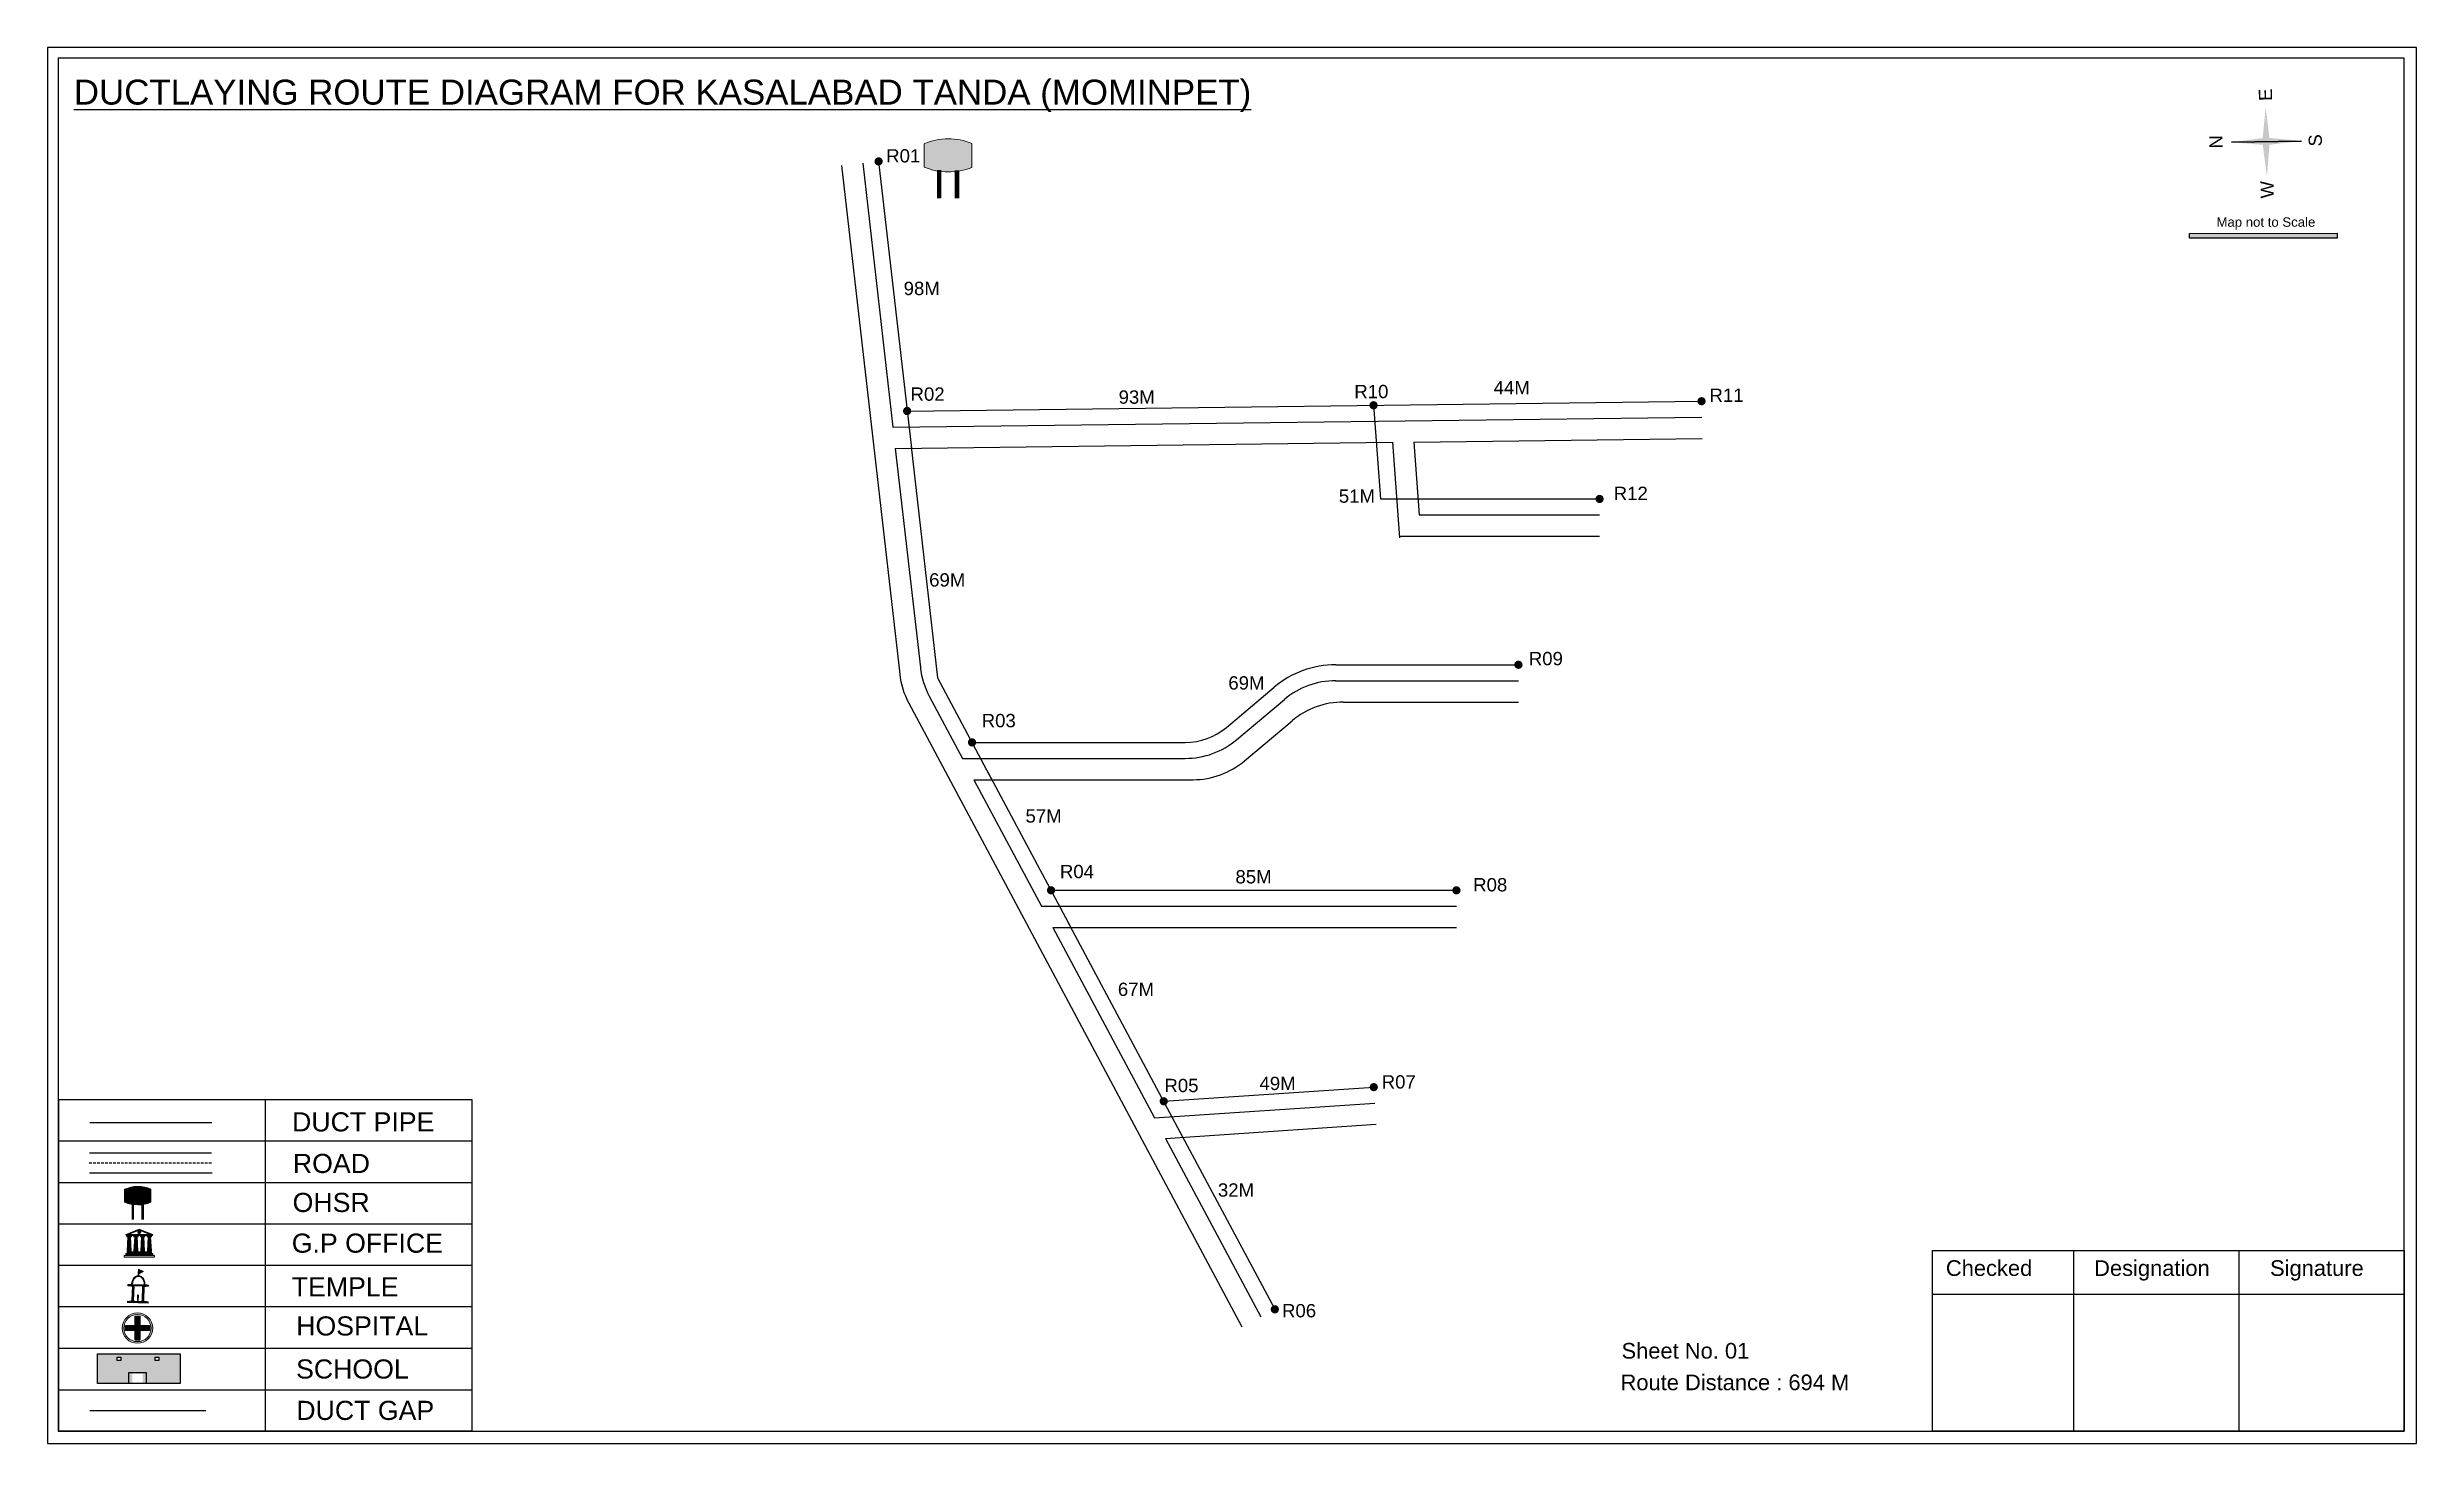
# Model space of a CAD drawing. Header units: inches. Extents: x 354 to 4445, y 133 to 657.
# Drawn here: x 2021 to 2911, y 133 to 657 of the extents above; entities that cross this region are included whole.
import ezdxf

# ---------------------------------------------------------------- set-up
doc = ezdxf.new("R2010")
doc.units = ezdxf.units.IN
doc.header["$MEASUREMENT"] = 0
doc.linetypes.add('DASHEDX2', pattern=[1.5, 1, -0.5])
for name, color, linetype in [('LANDMARK', 7, 'Continuous'), ('OHT', 7, 'Continuous'), ('pipe', 5, 'Continuous')]:
    doc.layers.add(name, color=color, linetype=linetype)
doc.styles.get("Standard").update_dxf_attribs({"font": 'arial.ttf'})

msp = doc.modelspace()

# ---------------------------------------------------------------- texts
at = {"color": 242, "true_color": 0xcd2027}
msp.add_text('%%UDUCTLAYING ROUTE DIAGRAM FOR KASALABAD TANDA (MOMINPET)', height=9.375, dxfattribs=at).set_placement((2030.99, 635.62))
for s, p in [('E', (2856.91, 637.02)), ('N', (2838.33, 619.17)), ('S', (2875.62, 619.91)), ('W', (2857.56, 600.42))]:
    msp.add_text(s, height=4.95, rotation=91.00631).set_placement(p)
for s, height, p in [('R01', 5, (2336.2, 613.87)), ('Map not to Scale', 3.5424, (2836, 589.72)), ('98M', 5, (2342.76, 564.05)), ('R02', 5, (2345.35, 524.36)), ('93M', 5, (2423.52, 523.24)), ('R10', 5, (2512.07, 525.33)), ('44M', 5, (2564.44, 526.83)), ('R11', 5, (2645.5, 523.95)), ('51M', 5, (2506.25, 486.04)), ('R12', 5, (2609.53, 487.08)), ('69M', 5, (2352.34, 454.56)), ('R09', 5, (2577.64, 425.01)), ('69M', 5, (2464.75, 415.87)), ('R03', 5, (2372.07, 401.72)), ('57M', 5, (2388.53, 365.88)), ('R04', 5, (2401.47, 345.01)), ('85M', 5, (2467.42, 343.04)), ('R08', 5, (2556.74, 340.05)), ('67M', 5, (2423.24, 300.76)), ('R05', 5, (2440.73, 264.64)), ('49M', 5, (2476.45, 265.42)), ('R07', 5, (2522.36, 265.99)), ('DUCT PIPE', 7.178, (2112.98, 249.88)), ('ROAD ', 7.178, (2113.28, 234.27)), ('OHSR', 7.178, (2113.19, 219.61)), ('32M', 5, (2460.83, 225.38)), ('G.P OFFICE', 7.178, (2112.86, 204.32)), ('Checked', 5.886, (2734.34, 195.6)), ('Designation', 5.886, (2790.03, 195.6)), ('Signature', 5.886, (2856.13, 195.6)), ('TEMPLE', 7.178, (2112.86, 187.9)), ('HOSPITAL', 7.178, (2114.53, 173.22)), ('R06', 5, (2484.91, 180.04)), ('Sheet No. 01', 5.886, (2612.47, 164.54)), ('SCHOOL', 7.178, (2114.48, 157.05)), ('Route Distance : 694 M', 5.886, (2612.1, 152.67)), ('DUCT GAP', 7.178, (2114.58, 141.5))]:
    msp.add_text(s, height=height).set_placement(p)

# ---------------------------------------------------------------- blocks, each defined once
blk = doc.blocks.new('OHT')
at = {"linetype": 'Continuous', "lineweight": 0, "true_color": 0x0ffffc}
blk.add_hatch(color=4, dxfattribs=at).paths.add_polyline_path([(0.012, 1), (0, 1, 0.101323), (-0.4, 0.916), (-0.4, 0.525, 0.194075), (0.399, 0.521), (0.399, 0.921, 0.097877)])
at = {"color": 4, "linetype": 'Continuous', "lineweight": 0, "true_color": 0x0ffffc, "flags": 128}
for points in [[(-0.4, 0.525), (-0.4, 0.916)], [(0.399, 0.521), (0.399, 0.921)]]:
    blk.add_lwpolyline(points, dxfattribs=at)
at = {"color": 4, "linetype": 'Continuous', "lineweight": 0, "true_color": 0x0ffffc, "const_width": 0.075, "flags": 128}
for points in [[(-0.15, 0), (-0.15, 0.475)], [(0.15, 0), (0.15, 0.473)]]:
    blk.add_lwpolyline(points, dxfattribs=at)
at = {"color": 4, "linetype": 'Continuous', "lineweight": 0, "true_color": 0x0ffffc}
for centre, radius, start, end in [((0.006, -0.019), 1.019, 67.3109, 113.4711), ((0.004, 1.513), 1.068, 247.7682, 291.7007)]:
    blk.add_arc(centre, radius, start, end, dxfattribs=at)
blk = doc.blocks.new('Government_Office')
at = {"linetype": 'Continuous', "lineweight": 0, "true_color": 0xff0000}
h = blk.add_hatch(color=1, dxfattribs=at)
h.paths.add_polyline_path([(0.44, 0.72), (0.45, 0.75), (0, 0.93), (-0.45, 0.75), (-0.44, 0.72)])
h.paths.add_polyline_path([(0.355, 0.75), (-0.355, 0.75), (0, 0.9)], flags=16)
h.paths.add_polyline_path([(0, 0.778, -1), (0, 0.872, -1)], flags=0)
h = blk.add_hatch(color=1, dxfattribs=at)
edge = h.paths.add_edge_path()
edge.add_arc((0, 0.825), 0.0467, 90, 270)
edge.add_arc((0, 0.825), 0.0467, 270, 450)
for points in [[(-0.5, 0.05), (0.5, 0.05), (0.5, 0), (-0.5, 0)], [(-0.45, 0.075), (-0.45, 0.12), (0.45, 0.12), (0.45, 0.075)], [(-0.4, 0.14), (-0.4, 0.18), (0.4, 0.18), (0.4, 0.14)]]:
    blk.add_hatch(color=1, dxfattribs=at).paths.add_polyline_path(points)
h = blk.add_hatch(color=1, dxfattribs=at)
edge = h.paths.add_edge_path()
edge.add_line((-0.27, 0.195), (-0.295, 0.675))
edge.add_line((-0.295, 0.675), (-0.29, 0.675))
edge.add_arc((-0.278, 0.688), 0.0176, 225.30401, 441.56588)
edge.add_line((-0.275, 0.705), (-0.395, 0.705))
edge.add_arc((-0.392, 0.688), 0.0176, 98.43412, 314.69599)
edge.add_line((-0.38, 0.675), (-0.375, 0.675))
edge.add_line((-0.375, 0.675), (-0.4, 0.195))
edge.add_line((-0.4, 0.195), (-0.27, 0.195))
h = blk.add_hatch(color=1, dxfattribs=at)
edge = h.paths.add_edge_path()
edge.add_line((-0.047, 0.195), (-0.072, 0.675))
edge.add_line((-0.072, 0.675), (-0.067, 0.675))
edge.add_arc((-0.054, 0.688), 0.0176, 225.30401, 441.56588)
edge.add_line((-0.052, 0.705), (-0.172, 0.705))
edge.add_arc((-0.169, 0.688), 0.0176, 98.43412, 314.69599)
edge.add_line((-0.157, 0.675), (-0.152, 0.675))
edge.add_line((-0.152, 0.675), (-0.177, 0.195))
edge.add_line((-0.177, 0.195), (-0.047, 0.195))
h = blk.add_hatch(color=1, dxfattribs=at)
edge = h.paths.add_edge_path()
edge.add_line((0.177, 0.195), (0.152, 0.675))
edge.add_line((0.152, 0.675), (0.157, 0.675))
edge.add_arc((0.169, 0.688), 0.0176, 225.30401, 441.56588)
edge.add_line((0.172, 0.705), (0.052, 0.705))
edge.add_arc((0.054, 0.688), 0.0176, 98.43412, 314.69599)
edge.add_line((0.067, 0.675), (0.072, 0.675))
edge.add_line((0.072, 0.675), (0.047, 0.195))
edge.add_line((0.047, 0.195), (0.177, 0.195))
h = blk.add_hatch(color=1, dxfattribs=at)
edge = h.paths.add_edge_path()
edge.add_line((0.4, 0.195), (0.375, 0.675))
edge.add_line((0.375, 0.675), (0.38, 0.675))
edge.add_arc((0.392, 0.688), 0.0176, 225.30401, 441.56588)
edge.add_line((0.395, 0.705), (0.275, 0.705))
edge.add_arc((0.278, 0.688), 0.0176, 98.43412, 314.69599)
edge.add_line((0.29, 0.675), (0.295, 0.675))
edge.add_line((0.295, 0.675), (0.27, 0.195))
edge.add_line((0.27, 0.195), (0.4, 0.195))
at = {"color": 1, "linetype": 'Continuous', "lineweight": 0, "true_color": 0xff0000, "flags": 128}
for points in [[(-0.45, 0.75), (-0.44, 0.72), (0.44, 0.72), (0.45, 0.75), (0, 0.93)], [(-0.355, 0.75), (0.355, 0.75), (0, 0.9)], [(-0.5, 0.05), (0.5, 0.05), (0.5, 0), (-0.5, 0)], [(-0.45, 0.075), (-0.45, 0.12), (0.45, 0.12), (0.45, 0.075)], [(-0.4, 0.14), (-0.4, 0.18), (0.4, 0.18), (0.4, 0.14)]]:
    blk.add_lwpolyline(points, close=True, dxfattribs=at)
for points in [[(0, 0.872, 1), (0, 0.778, 1)], [(-0.27, 0.195), (-0.295, 0.675), (-0.29, 0.675, 1.379694), (-0.275, 0.705), (-0.395, 0.705, 1.379694), (-0.38, 0.675), (-0.375, 0.675), (-0.4, 0.195)], [(-0.047, 0.195), (-0.072, 0.675), (-0.067, 0.675, 1.379694), (-0.052, 0.705), (-0.172, 0.705, 1.379694), (-0.157, 0.675), (-0.152, 0.675), (-0.177, 0.195)], [(0.177, 0.195), (0.152, 0.675), (0.157, 0.675, 1.379694), (0.172, 0.705), (0.052, 0.705, 1.379694), (0.067, 0.675), (0.072, 0.675), (0.047, 0.195)], [(0.4, 0.195), (0.375, 0.675), (0.38, 0.675, 1.379694), (0.395, 0.705), (0.275, 0.705, 1.379694), (0.29, 0.675), (0.295, 0.675), (0.27, 0.195)]]:
    blk.add_lwpolyline(points, format="xyb", close=True, dxfattribs=at)
blk = doc.blocks.new('Temple')
at = {"linetype": 'Continuous', "lineweight": 0, "true_color": 0xff0000}
h = blk.add_hatch(color=1, dxfattribs=at)
edge = h.paths.add_edge_path()
edge.add_line((0.175, 0.49), (0.225, 0.49))
edge.add_line((0.225, 0.49), (0.225, 0.497))
edge.add_line((0.225, 0.497), (0.307, 0.497))
edge.add_line((0.307, 0.497), (0.307, 0.533))
edge.add_line((0.307, 0.533), (0.257, 0.533))
edge.add_line((0.257, 0.533), (0.257, 0.54))
edge.add_line((0.257, 0.54), (0.2, 0.54))
edge.add_spline(control_points=[(0.2, 0.54), (0.2, 0.589), (0.19, 0.638), (0.142, 0.743), (0.092, 0.79), (0.027, 0.805), (0.02, 0.806), (0.012, 0.806)], knot_values=[4.712389, 4.712389, 4.712389, 4.712389, 5.278166, 5.278166, 6.117402, 6.117402, 6.223801, 6.223801, 6.223801, 6.223801], degree=3, periodic=0)
edge.add_line((0.012, 0.806), (0.012, 0.79))
edge.add_line((0.012, 0.79), (-0.012, 0.79))
edge.add_line((-0.012, 0.79), (-0.012, 0.806))
edge.add_spline(control_points=[(-0.012, 0.806), (-0.055, 0.802), (-0.096, 0.781), (-0.171, 0.699), (-0.197, 0.628), (-0.2, 0.55), (-0.2, 0.545), (-0.2, 0.54)], knot_values=[6.343965, 6.343965, 6.343965, 6.343965, 6.956638, 6.956638, 7.795874, 7.795874, 7.853982, 7.853982, 7.853982, 7.853982], degree=3, periodic=0)
edge.add_line((-0.2, 0.54), (-0.257, 0.54))
edge.add_line((-0.257, 0.54), (-0.257, 0.533))
edge.add_line((-0.257, 0.533), (-0.307, 0.533))
edge.add_line((-0.307, 0.533), (-0.307, 0.497))
edge.add_line((-0.307, 0.497), (-0.225, 0.497))
edge.add_line((-0.225, 0.497), (-0.225, 0.49))
edge.add_line((-0.225, 0.49), (-0.175, 0.49))
edge.add_line((-0.175, 0.49), (-0.175, 0.07))
edge.add_arc((-0.205, 0.07), 0.03, -90, 0, ccw=False)
edge.add_line((-0.205, 0.04), (-0.257, 0.04))
edge.add_line((-0.257, 0.04), (-0.257, 0.033))
edge.add_line((-0.257, 0.033), (-0.307, 0.033))
edge.add_line((-0.307, 0.033), (-0.307, 0))
edge.add_line((-0.307, 0), (0.307, 0))
edge.add_line((0.307, 0), (0.307, 0.033))
edge.add_line((0.307, 0.033), (0.257, 0.033))
edge.add_line((0.257, 0.033), (0.257, 0.04))
edge.add_line((0.257, 0.04), (0.205, 0.04))
edge.add_arc((0.205, 0.07), 0.03, 180, 270, ccw=False)
edge.add_line((0.175, 0.07), (0.175, 0.49))
h.paths.add_polyline_path([(0.125, 0.07, -0.414214), (0.095, 0.04), (0.05, 0.04), (0.05, 0.033), (-0.05, 0.033), (-0.05, 0.04), (-0.095, 0.04, -0.414214), (-0.125, 0.07), (-0.125, 0.497), (0.125, 0.497)], flags=16)
edge = h.paths.add_edge_path(flags=16)
edge.add_ellipse((0, 0.54), major_axis=(0, 0.242), ratio=0.722808, start_angle=270, end_angle=450, ccw=False)
edge.add_line((0.175, 0.54), (-0.175, 0.54))
h.paths.add_polyline_path([(0.012, 0.23), (0.012, 0.07), (-0.012, 0.07), (-0.012, 0.23)], flags=0)
h = blk.add_hatch(color=1, dxfattribs=at)
edge = h.paths.add_edge_path()
edge.add_line((0.012, 0.857), (0, 0.85))
edge.add_line((0, 0.85), (-0.003, 0.925))
edge.add_line((-0.003, 0.925), (-0.012, 0.925))
edge.add_line((-0.012, 0.925), (-0.012, 0.806))
edge.add_spline(control_points=[(-0.012, 0.806), (-0.004, 0.807), (0.004, 0.807), (0.012, 0.806)], knot_values=[6.223801, 6.223801, 6.223801, 6.223801, 6.343965, 6.343965, 6.343965, 6.343965], degree=3, periodic=0)
edge.add_line((0.012, 0.806), (0.012, 0.857))
h = blk.add_hatch(color=1, dxfattribs=at)
edge = h.paths.add_edge_path()
edge.add_line((0.012, 0.79), (0.012, 0.806))
edge.add_spline(control_points=[(0.012, 0.806), (0.004, 0.807), (-0.004, 0.807), (-0.012, 0.806)], knot_values=[6.223801, 6.223801, 6.223801, 6.223801, 6.343965, 6.343965, 6.343965, 6.343965], degree=3, periodic=0)
edge.add_line((-0.012, 0.806), (-0.012, 0.79))
edge.add_line((-0.012, 0.79), (0.012, 0.79))
at = {"linetype": 'Continuous', "lineweight": 0, "true_color": 0xe66000}
blk.add_hatch(color=32, dxfattribs=at).paths.add_polyline_path([(-0.006, 1), (0.147, 0.931), (0, 0.85)])
at = {"color": 1, "linetype": 'Continuous', "lineweight": 0, "true_color": 0xff0000, "flags": 128}
for points in [[(0.012, 0.925), (-0.012, 0.925), (-0.012, 0.79), (0.012, 0.79)], [(0.012, 0.23), (-0.012, 0.23), (-0.012, 0.07), (0.012, 0.07)]]:
    blk.add_lwpolyline(points, close=True, dxfattribs=at)
at = {"color": 32, "linetype": 'Continuous', "lineweight": 0, "true_color": 0xe66000, "flags": 128}
blk.add_lwpolyline([(-0.006, 1), (0.147, 0.931), (0, 0.85), (-0.006, 1)], dxfattribs=at)
at = {"color": 1, "linetype": 'Continuous', "lineweight": 0, "true_color": 0xff0000, "flags": 128}
blk.add_lwpolyline([(0.2, 0.54), (0.257, 0.54), (0.257, 0.533), (0.307, 0.533), (0.307, 0.497), (0.225, 0.497), (0.225, 0.49), (0.175, 0.49), (0.175, 0.07, 0.414214), (0.205, 0.04), (0.257, 0.04), (0.257, 0.033), (0.307, 0.033), (0.307, 0), (-0.307, 0), (-0.307, 0.033), (-0.257, 0.033), (-0.257, 0.04), (-0.205, 0.04, 0.414214), (-0.175, 0.07), (-0.175, 0.49), (-0.225, 0.49), (-0.225, 0.497), (-0.307, 0.497), (-0.307, 0.533), (-0.257, 0.533), (-0.257, 0.54), (-0.2, 0.54)], format="xyb", dxfattribs=at)
blk.add_lwpolyline([(-0.175, 0.54), (0.175, 0.54)], dxfattribs=at)
blk.add_lwpolyline([(0.125, 0.497), (0.125, 0.07, -0.414214), (0.095, 0.04), (0.05, 0.04), (0.05, 0.033), (-0.05, 0.033), (-0.05, 0.04), (-0.095, 0.04, -0.414214), (-0.125, 0.07), (-0.125, 0.497)], format="xyb", close=True, dxfattribs=at)
at = {"color": 1, "linetype": 'Continuous', "lineweight": 0, "true_color": 0xff0000}
blk.add_ellipse((0, 0.54), major_axis=(0, 0.242), ratio=0.722808, start_param=4.712389, end_param=7.853982, dxfattribs=at)
blk.add_open_spline([(0.2, 0.54), (0.2, 0.589), (0.19, 0.638), (0.142, 0.743), (0.092, 0.79), (-0.023, 0.816), (-0.085, 0.794), (-0.171, 0.699), (-0.197, 0.628), (-0.2, 0.55), (-0.2, 0.545), (-0.2, 0.54)], degree=3, knots=[4.712389, 4.712389, 4.712389, 4.712389, 5.278166, 5.278166, 6.117402, 6.117402, 6.956638, 6.956638, 7.795874, 7.795874, 7.853982, 7.853982, 7.853982, 7.853982], dxfattribs=at)
blk = doc.blocks.new('*U7')
at = {"color": 0, "linetype": 'DASHEDX2'}
blk.add_line((-23.12, 0), (23.12, 0), dxfattribs=at)
blk = doc.blocks.new('Hospital')
at = {"linetype": 'Continuous', "lineweight": 0, "true_color": 0x000000}
h = blk.add_hatch(color=18, dxfattribs=at)
h.paths.add_polyline_path([(-0.5, 0, 1), (0.5, 0, 1)])
h.paths.add_polyline_path([(0.446, 0, -1), (-0.446, 0, -1)], flags=16)
at = {"linetype": 'Continuous', "true_color": 0xff0000}
blk.add_hatch(color=1, dxfattribs=at).paths.add_polyline_path([(-0.394, 0.08), (-0.08, 0.08), (-0.08, 0.394), (0.08, 0.394), (0.08, 0.08), (0.394, 0.08), (0.394, -0.08), (0.08, -0.08), (0.08, -0.394), (-0.08, -0.394), (-0.08, -0.08), (-0.394, -0.08)])
at = {"color": 1, "linetype": 'Continuous', "true_color": 0xff0000, "flags": 128}
blk.add_lwpolyline([(-0.394, 0.08), (-0.08, 0.08), (-0.08, 0.394), (0.08, 0.394), (0.08, 0.08), (0.394, 0.08), (0.394, -0.08), (0.08, -0.08), (0.08, -0.394), (-0.08, -0.394), (-0.08, -0.08), (-0.394, -0.08)], close=True, dxfattribs=at)
at = {"color": 18, "linetype": 'Continuous', "lineweight": 0, "true_color": 0x000000}
for radius in [0.5, 0.446]:
    blk.add_circle((0, 0), radius, dxfattribs=at)

# ---------------------------------------------------------------- hatches: boundary and pattern name
at = {"ltscale": 0.5}
h = msp.add_hatch(color=5, dxfattribs=at)
h.dxf.hatch_style = 1
h.paths.add_polyline_path([(2334.91, 614.28, 1), (2331.79, 614.28, 1)])
at = {"true_color": 0x0093dd}
h = msp.add_hatch(color=142, dxfattribs=at)
h.dxf.hatch_style = 1
h.paths.add_polyline_path([(2825.82, 587.22), (2825.83, 585.38), (2881.33, 585.5), (2881.33, 587.35)])
at = {"ltscale": 0.5}
h = msp.add_hatch(color=5, dxfattribs=at)
h.dxf.hatch_style = 1
h.paths.add_polyline_path([(2644.1, 524.19, 1), (2640.98, 524.19, 1)])
h = msp.add_hatch(color=5, dxfattribs=at)
h.dxf.hatch_style = 1
h.paths.add_polyline_path([(2345.62, 520.51, 1), (2342.5, 520.51, 1)])
h = msp.add_hatch(color=5, dxfattribs=at)
h.dxf.hatch_style = 1
h.paths.add_polyline_path([(2520.87, 522.67, 1), (2517.75, 522.67, 1)])
h = msp.add_hatch(color=5, dxfattribs=at)
h.dxf.hatch_style = 1
h.paths.add_polyline_path([(2605.78, 487.48, 1), (2602.67, 487.48, 1)])
h = msp.add_hatch(color=5, dxfattribs=at)
h.dxf.hatch_style = 1
h.paths.add_polyline_path([(2575.3, 425.18, 1), (2572.18, 425.18, 1)])
h = msp.add_hatch(color=5, dxfattribs=at)
h.dxf.hatch_style = 1
h.paths.add_polyline_path([(2370.02, 396.01, 1), (2366.9, 396.01, 1)])
h = msp.add_hatch(color=5, dxfattribs=at)
h.dxf.hatch_style = 1
h.paths.add_polyline_path([(2399.69, 340.46, 1), (2396.58, 340.46, 1)])
h = msp.add_hatch(color=5, dxfattribs=at)
h.dxf.hatch_style = 1
h.paths.add_polyline_path([(2552.01, 340.46, 1), (2548.9, 340.46, 1)])
h = msp.add_hatch(color=5, dxfattribs=at)
h.dxf.hatch_style = 1
h.paths.add_polyline_path([(2520.95, 266.52, 1), (2517.83, 266.52, 1)])
h = msp.add_hatch(color=5, dxfattribs=at)
h.dxf.hatch_style = 1
h.paths.add_polyline_path([(2442.03, 261.2, 1), (2438.92, 261.2, 1)])
h = msp.add_hatch(color=5, dxfattribs=at)
h.dxf.hatch_style = 1
h.paths.add_polyline_path([(2483.78, 183.05, 1), (2480.66, 183.05, 1)])
at = {"true_color": 0xc8c92d}
h = msp.add_hatch(color=52, dxfattribs=at)
h.dxf.hatch_style = 1
h.paths.add_polyline_path([(2046.01, 166.29), (2039.85, 166.29), (2039.85, 155.2), (2046.01, 155.2)])
h.paths.add_polyline_path([(2070.86, 166.29), (2064.7, 166.29), (2064.7, 155.2), (2070.86, 155.2)])
at = {"true_color": 0x293189}
h = msp.add_hatch(color=177, dxfattribs=at)
h.dxf.hatch_style = 1
h.paths.add_polyline_path([(2064.7, 166.29), (2046.01, 166.29), (2046.01, 155.2), (2053.02, 155.2), (2053.02, 158.83), (2056.88, 158.83), (2056.88, 155.2), (2064.7, 155.2)])
h.paths.add_polyline_path([(2048.68, 163.82), (2047.31, 163.82), (2047.31, 165.08), (2048.68, 165.08)], flags=16)
h.paths.add_polyline_path([(2061.56, 163.82), (2061.56, 165.08), (2062.93, 165.08), (2062.93, 163.82)], flags=16)

# ---------------------------------------------------------------- linework, layer by layer
for p, q in [((2867.89, 621.93), (2841.59, 621.47)), ((2841.59, 621.47), (2867.89, 621.93)), ((2867.89, 621.93), (2841.59, 621.47)), ((2854.77, 621.7), (2867.89, 621.93)), ((2319.44, 612.69), (2341.27, 421.67)), ((2327.39, 613.6), (2338.72, 514.44)), ((2338.72, 514.44), (2642.61, 518.2)), ((2330.68, 514.34), (2330.68, 514.34)), ((2339.63, 506.45), (2526.37, 508.76)), ((2526.37, 508.76), (2529.07, 472.88)), ((2534.39, 508.86), (2642.71, 510.2)), ((2534.39, 508.86), (2536.45, 481.48)), ((2339.63, 506.45), (2349.04, 424.1)), ((2536.45, 481.48), (2604.22, 481.48)), ((2529.03, 473.48), (2604.22, 473.48)), ((2505.11, 419.18), (2541, 419.18)), ((2541, 419.18), (2573.74, 419.18)), ((2344.61, 410.95), (2469.87, 176.45)), ((2352.39, 413.37), (2364.86, 390.01)), ((2467.89, 397.06), (2485.79, 412.13)), ((2508.03, 411.18), (2541, 411.18)), ((2541, 411.18), (2573.74, 411.18)), ((2470.81, 389.06), (2488.71, 404.13)), ((2364.86, 390.01), (2448.57, 390.01)), ((2369.14, 382.01), (2394.54, 334.46)), ((2369.14, 382.01), (2451.49, 382.01)), ((2385.47, 334.46), (2385.47, 334.46)), ((2394.54, 334.46), (2550.46, 334.46)), ((2398.81, 326.46), (2437.01, 254.95)), ((2398.81, 326.46), (2550.46, 326.46)), ((2025.17, 261.73), (2025.17, 138.51)), ((2102.93, 261.73), (2102.93, 137.3)), ((2437.01, 254.95), (2519.79, 260.53)), ((2428.25, 254.36), (2428.25, 254.36)), ((2441.14, 247.21), (2520.33, 252.55)), ((2180.7, 246.17), (2025.17, 246.17)), ((2036.82, 241.88), (2082.71, 241.88)), ((2441.14, 247.21), (2476.93, 180.22)), ((2036.82, 234.36), (2082.94, 234.36)), ((2180.7, 230.62), (2025.17, 230.62)), ((2180.7, 215.07), (2025.17, 215.07)), ((2180.7, 199.51), (2025.17, 199.51)), ((2180.7, 183.96), (2025.17, 183.96)), ((2025.17, 168.41), (2180.7, 168.41)), ((2025.17, 152.86), (2180.7, 152.86)), ((2025.16, 138.28), (2025.16, 137.32)), ((2025.17, 138.51), (2025.17, 137.3)), ((2180.7, 137.3), (2025.17, 137.3))]:
    msp.add_line(p, q)
at = {"color": 1}
msp.add_line((2841.59, 621.47), (2854.75, 621.7), dxfattribs=at)
at = {"color": 242, "true_color": 0xcd2027}
for p, q in [((2782.23, 205.15), (2782.23, 137.26)), ((2844.43, 205.15), (2844.43, 137.26)), ((2729.26, 188.7), (2906.49, 188.7))]:
    msp.add_line(p, q, dxfattribs=at)
for points in [[(2021.05, 657.1), (2021.05, 132.61), (2911.2, 132.61), (2911.2, 657.1)], [(2025.16, 653.09), (2025.16, 137.32), (2906.49, 137.32), (2906.49, 653.09)], [(2070.93, 166.29), (2070.93, 155.2), (2039.85, 155.2), (2039.85, 166.29)], [(2048.68, 165.08), (2048.68, 163.82), (2047.31, 163.82), (2047.31, 165.08)], [(2061.56, 163.82), (2061.56, 165.08), (2062.93, 165.08), (2062.93, 163.82)]]:
    msp.add_lwpolyline(points, close=True)
at = {"color": 142, "true_color": 0x0093dd}
msp.add_lwpolyline([(2881.34, 585.5), (2825.83, 585.38), (2825.82, 587.22), (2881.33, 587.35), (2881.33, 585.5)], dxfattribs=at)
for points in [[(2180.7, 137.3), (2180.7, 261.73), (2025.17, 261.73)], [(2051.69, 155.2), (2051.69, 159.3), (2058.22, 159.3), (2058.22, 155.2)]]:
    msp.add_lwpolyline(points)
at = {"color": 242, "true_color": 0xcd2027}
msp.add_lwpolyline([(2906.49, 137.26), (2729.26, 137.26), (2729.26, 205.15), (2906.49, 205.15)], close=True, dxfattribs=at)
for centre, start, end in [((2371.07, 425.08), 186.51913, 208.10975), ((2378.85, 427.5), 186.51913, 208.10975), ((2505.11, 389.18), 90, 130.09388), ((2508.03, 381.18), 90, 130.09388), ((2448.57, 420.01), 270, 310.09388), ((2451.49, 412.01), 270, 310.09388)]:
    msp.add_arc(centre, 30, start, end)
for points in [[(2856.04, 621.73), (2853.22, 621.68), (2854.51, 634.84)], [(2856.04, 621.73), (2853.22, 621.68), (2854.51, 634.84)], [(2854.78, 620.4), (2854.73, 623.22), (2867.89, 621.93)], [(2854.78, 620.4), (2854.73, 623.22), (2867.89, 621.93)], [(2856.04, 621.73), (2853.22, 621.68), (2854.97, 608.55)], [(2856.04, 621.73), (2853.22, 621.68), (2854.97, 608.55)]]:
    msp.add_solid(points)
at = {"color": 1}
msp.add_solid([(2854.78, 620.4), (2854.73, 623.22), (2841.59, 621.47)], dxfattribs=at)
msp.add_solid([(2854.78, 620.4), (2854.73, 623.22), (2841.59, 621.47)], dxfattribs=at)
at = {"layer": 'OHT', "color": 5}
msp.add_line((2036.99, 253.26), (2082.88, 253.26), dxfattribs=at)
at = {"layer": 'OHT', "color": 1}
msp.add_line((2036.99, 145.07), (2080.59, 145.07), dxfattribs=at)
at = {"layer": 'pipe'}
for p, q in [((2333.35, 614.28), (2345.66, 506.53)), ((2344.06, 520.51), (2642.54, 524.19)), ((2519.31, 522.67), (2521.96, 487.48)), ((2345.59, 507.13), (2355.52, 420.23)), ((2521.96, 487.48), (2604.22, 487.48)), ((2355.52, 420.23), (2375.94, 382.01)), ((2505.11, 425.18), (2541, 425.18)), ((2541, 425.18), (2573.74, 425.18)), ((2464.02, 401.65), (2481.93, 416.72)), ((2368.46, 396.01), (2448.57, 396.01)), ((2374.43, 384.84), (2405.61, 326.46)), ((2398.14, 340.46), (2550.46, 340.46)), ((2404.1, 329.28), (2447.71, 247.65)), ((2440.47, 261.2), (2519.39, 266.52)), ((2446.44, 250.04), (2482.22, 183.05))]:
    msp.add_line(p, q, dxfattribs=at)
for centre, radius, start, end in [((2505.11, 389.18), 36, 90, 130.09388), ((2448.57, 420.01), 24, 270, 310.09388)]:
    msp.add_arc(centre, radius, start, end, dxfattribs=at)

# ---------------------------------------------------------------- block references
at = {"linetype": 'DASHEDX2'}
msp.add_blockref('*U7', (2059.83, 238.12), dxfattribs=at)
at = {"layer": 'LANDMARK'}
for name, p, xscale, yscale, zscale in [('Government_Office', (2055.58, 202.66), 11.32114773247135, 11.32114773247135, 11.32114773247135), ('Hospital', (2054.9, 176), 11.41772014427468, 11.41772014427468, 11.41772014427468)]:
    msp.add_blockref(name, p, dxfattribs=dict(at, xscale=xscale, yscale=yscale, zscale=zscale))
at = {"layer": 'LANDMARK', "xscale": 12.62452535729322, "yscale": 12.62452535729322, "zscale": 12.62452535729322, "rotation": 358.3713438591284}
msp.add_blockref('Temple', (2055.01, 185.53), dxfattribs=at)
at = {"layer": 'OHT'}
for p, xscale, yscale, zscale in [((2359.46, 600.36), 22.41341502807723, 22.41341502807723, 22.41341502807723), ((2054.99, 216.76), 12.45189723782068, 12.45189723782068, 12.45189723782068)]:
    msp.add_blockref('OHT', p, dxfattribs=dict(at, xscale=xscale, yscale=yscale, zscale=zscale))

msp.set_redraw_order([(e.dxf.handle, doc.entitydb.next_handle()) for e in msp.query("TEXT MTEXT ATTDEF DIMENSION ARC_DIMENSION")])  # texts and dimensions are drawn at this point

doc.saveas('drawing.dxf')
